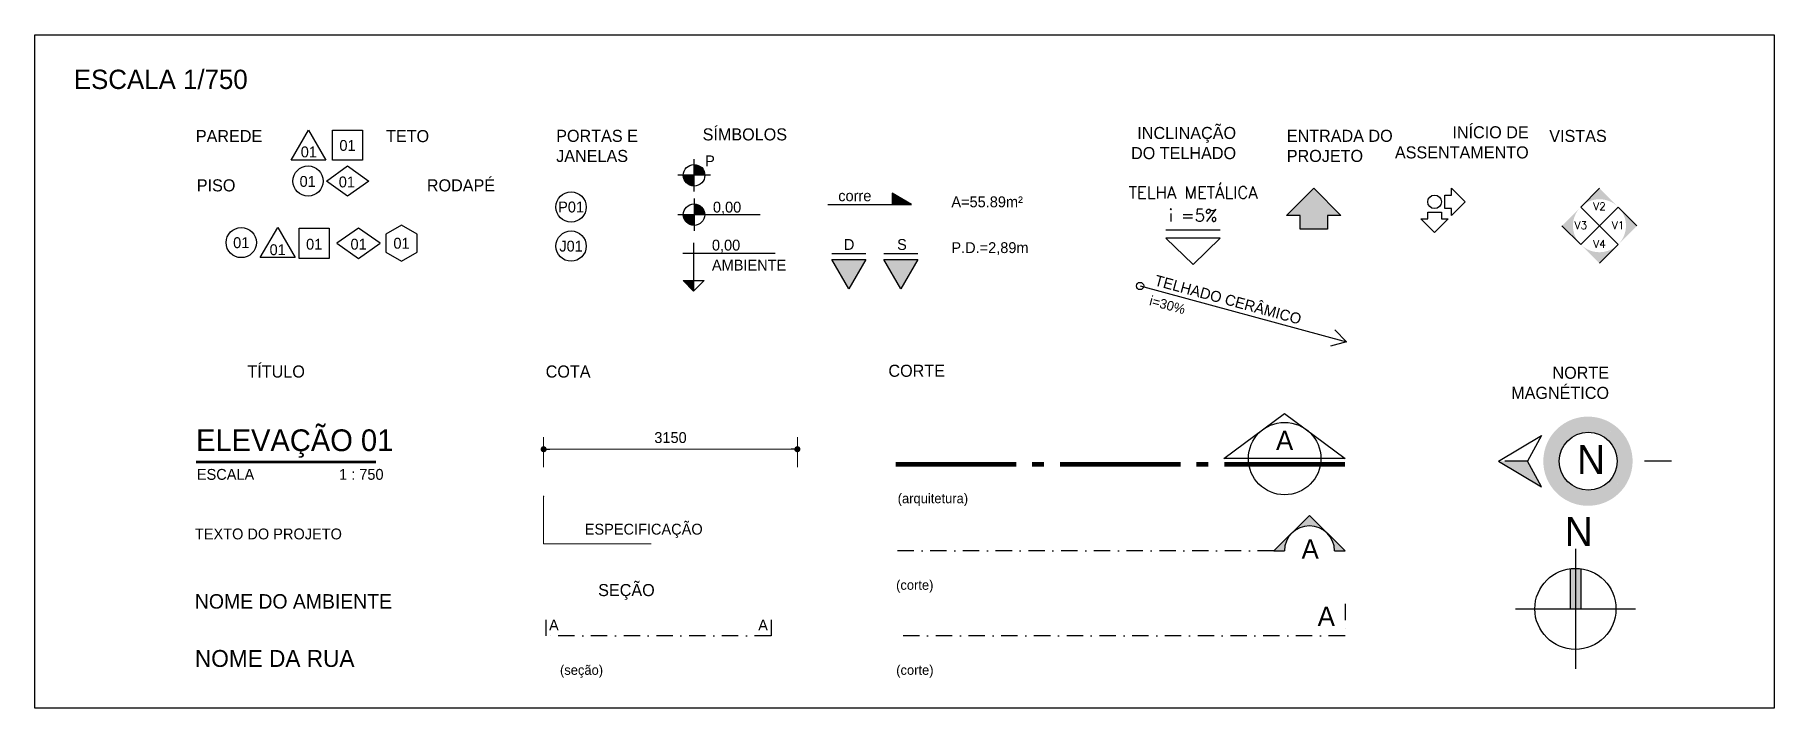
# Model space of a CAD drawing. Header units: centimetres. Extents: x 0 to 936050, y -139216 to 99734.
# Drawn here: x 40301 to 61898, y -55673 to -47301 of the extents above; entities that cross this region are included whole.
import ezdxf
from ezdxf.enums import TextEntityAlignment as Align

# ---------------------------------------------------------------- set-up
doc = ezdxf.new("R2010")
doc.units = ezdxf.units.CM
doc.header["$LTSCALE"] = 4
doc.linetypes.add('DASHDOT', pattern=[25.4, 12.7, -6.35, 0, -6.35])
for name, color, linetype in [('0.6', 6, 'Continuous'), ('B-CORTE', 4, 'DASHDOT'), ('B-COTAS', 1, 'Continuous'), ('B-SIMBOLOS', 2, 'Continuous'), ('C-TEXTO-02', 2, 'Continuous')]:
    doc.layers.add(name, color=color, linetype=linetype)
doc.layers.add('C-TEXTO-01', color=2, linetype='Continuous', lineweight=20)
doc.layers.add('C-TEXTO-03', color=2, linetype='Continuous', lineweight=20)
doc.styles.add('Esc.75', font='ERASLGHT.TTF', dxfattribs={"height": 13.5})
doc.styles.add('Esc.750', font='ERASLGHT.TTF', dxfattribs={"height": 135})
doc.styles.add('RSA', font='arial.ttf')
doc.styles.add('S0', font='ERASDEMI.TTF')
doc.styles.add('S1', font='romans.shx', dxfattribs={"height": 100})
doc.styles.add('S2', font='romans.shx', dxfattribs={"height": 0.2})
doc.styles.add('Símbolos', font='ERASLGHT.TTF')
doc.dimstyles.new('ARQ75', dxfattribs={"dimscale": 75, "dimtxt": 13.5, "dimasz": 0.1, "dimexe": 0.2, "dimexo": 0.2, "dimgap": 0.1, "dimtad": 1, "dimzin": 12, "dimdsep": 46, "dimtxsty": 'Esc.75', "dimblk": 'DOT', "dimcen": 0.4, "dimclrd": 256, "dimclre": 256, "dimclrt": 2, "dimadec": 0, "dimazin": 0, "dimtfac": 1, "dimtix": 1, "dimtmove": 2, "dimatfit": 3, "dimldrblk": 'DOT', "dimfxl": 0.3, "dimfxlon": 1, "dimtolj": 1, "dimtzin": 12, "dimlwd": 9, "dimlwe": 9, "dimarcsym": 0})
doc.dimstyles.new('ARQ750', dxfattribs={"dimscale": 75, "dimtxt": 135, "dimasz": 1, "dimexe": 2, "dimexo": 2, "dimgap": 1, "dimtad": 1, "dimzin": 12, "dimdsep": 46, "dimtxsty": 'Esc.750', "dimblk": 'DOT', "dimcen": 4, "dimclrd": 256, "dimclre": 256, "dimclrt": 2, "dimadec": 0, "dimazin": 0, "dimtfac": 1, "dimtix": 1, "dimtmove": 2, "dimatfit": 3, "dimldrblk": 'DOT', "dimfxl": 3, "dimfxlon": 1, "dimtolj": 1, "dimtzin": 12, "dimlwd": 9, "dimlwe": 9, "dimarcsym": 0})

msp = doc.modelspace()

# ---------------------------------------------------------------- texts
at = {"layer": 'B-COTAS', "color": 2, "insert": (47128.961, -53379.295), "char_height": 135, "attachment_point": 1, "style": 'Esc.75'}
msp.add_mtext('ESPECIFICAÇÃO', dxfattribs=at)
at = {"layer": 'C-TEXTO-01', "char_height": 135, "attachment_point": 7, "style": 'Símbolos'}
for s, insert in [('corre', (50276.679, -49371.947)), ('A=55.89m²', (51681.214, -49447.394)), ('P.D.=2,89m', (51681.214, -50039.995))]:
    msp.add_mtext(s, dxfattribs=dict(at, insert=insert))
at = {"layer": 'C-TEXTO-01', "attachment_point": 1, "style": 'Símbolos'}
for s, insert, char_height, width in [('TEXTO DO PROJETO', (42288.726, -53438.656), 135, 2938.56582), ('A', (56029.471, -53574.616), 240, 338.53969), ('A', (56229.031, -54408.995), 240, 338.53969)]:
    msp.add_mtext(s, dxfattribs=dict(at, insert=insert, char_height=char_height, width=width))
at = {"layer": 'C-TEXTO-02', "insert": (42303.45, -52559.626), "char_height": 270, "attachment_point": 7, "style": 'Símbolos'}
msp.add_mtext('ELEVAÇÃO 01', dxfattribs=at)
at = {"layer": 'C-TEXTO-02', "attachment_point": 1, "style": 'Símbolos'}
for s, insert, char_height, width in [('ESCALA                     1 : 750', (42313.158, -52698.287), 135, 3038.11502), ('NOME DO AMBIENTE', (42288.726, -54254.419), 180, 2938.56582)]:
    msp.add_mtext(s, dxfattribs=dict(at, insert=insert, char_height=char_height, width=width))
at = {"layer": 'C-TEXTO-03', "attachment_point": 1, "style": 'Símbolos'}
for s, insert, char_height, width in [('A', (46685.989, -54570.797), 135, 154.4326), ('A', (49282.862, -54570.797), 135, 154.4326), ('NOME DA RUA', (42288.726, -54948.576), 210, 2938.56582)]:
    msp.add_mtext(s, dxfattribs=dict(at, insert=insert, char_height=char_height, width=width))
at = {"layer": 'DEFPOINTS', "color": 9, "insert": (40785.513, -47978.706), "char_height": 240, "attachment_point": 7, "style": 'Símbolos'}
msp.add_mtext('ESCALA 1/750', dxfattribs=at)
at = {"layer": 'DEFPOINTS', "width": 1353.86354, "attachment_point": 3, "style": 'Símbolos'}
for s, insert, char_height in [('\\A1;\\pxql;PAREDE', (43654.149, -48485.584), 150), ('\\A1;\\pxql;TETO', (46015.65, -48485.584), 150), ('\\A1;\\pxql;PORTAS E JANELAS', (48128.524, -48482.544), 150), ('\\A1;SÍMBOLOS', (49640.617, -48464.45), 150), ('INCLINAÇÃO\\PDO TELHADO', (55216.076, -48446.987), 150), ('\\pxql;ENTRADA DO\\PPROJETO', (57199.497, -48482.207), 150), ('INÍCIO DE \\PASSENTAMENTO', (58848.959, -48438.167), 150), ('{\\fAvantGarde Bk BT|b0|i0|c0|p34;VISTAS}', (59818.265, -48483.946), 150), ('\\pxql;\\A1;PISO', (43666.215, -49097.972), 150), ('\\A1;RODAPÉ', (46015.65, -49097.972), 150), ('\\A1;{\\fAvantGarde Bk BT|b0|i0|c0|p34;TÍTULO}', (43654.149, -51412.256), 150), ('{\\fAvantGarde Bk BT|b0|i0|c0|p34;CORTE }', (51601.68, -51402.874), 150), ('\\A1;\\pxql;COTA ', (47997.938, -51412.256), 150), ('NORTE MAGNÉTICO', (59846.802, -51427.221), 150), ('{\\fAvantGarde Bk BT|b0|i0|c0|p34;(arquitetura)}', (51888.898, -53004.017), 120), ('{\\fAvantGarde Bk BT|b0|i0|c0|p34;SEÇÃO}', (47997.938, -54128.737), 150), ('{\\fAvantGarde Bk BT|b0|i0|c0|p34;(corte)}', (51458.495, -54080.269), 120), ('(seção)', (47356.721, -55137.209), 120), ('{\\fAvantGarde Bk BT|b0|i0|c0|p34;(corte)}', (51459.828, -55137.209), 120)]:
    msp.add_mtext(s, dxfattribs=dict(at, insert=insert, char_height=char_height))

# ---------------------------------------------------------------- blocks, each defined once
blk = doc.blocks.new('PADRÃO - ESPECIFICAÇÕES')
blk.add_lwpolyline([(-168, 276), (-24, 26), (-312, 26), (-168, 276)])
for points in [[(31, 276), (281, 276), (281, 26), (31, 26)], [(-19, -147), (156, -22), (331, -147), (156, -272)]]:
    blk.add_lwpolyline(points, close=True)
blk.add_circle((-171, -147), 125)
at = {"style": 'S1'}
for tag, p in [('PAREDE', (-164, 50)), ('TETO', (156, 103)), ('PISO', (-151, -195)), ('RODAPÉ', (156, -217))]:
    blk.add_attdef(tag, text='', height=100, dxfattribs=at).set_placement(p, align=Align.CENTER)
blk = doc.blocks.new('*U95')
blk.add_lwpolyline([(0.288, 0), (-0.288, 0), (0, 0.498)], close=True)
at = {"style": 'S2'}
blk.add_attdef('PAREDE', text='', height=0.2, dxfattribs=at).set_placement((0, 0.041), align=Align.CENTER)
blk = doc.blocks.new('PADRÃO - PISO')
blk.add_circle((0, 0), 0.25)
at = {"style": 'S2'}
blk.add_attdef('PISO', text='', height=0.2, dxfattribs=at).set_placement((0, -0.092), align=Align.CENTER)
blk = doc.blocks.new('PADRÃO - TETO')
blk.add_lwpolyline([(-0.25, -0.25), (-0.25, 0.25), (0.25, 0.25), (0.25, -0.25)], close=True)
at = {"style": 'S2'}
blk.add_attdef('TETO', text='', height=0.2, dxfattribs=at).set_placement((0, -0.105), align=Align.CENTER)
blk = doc.blocks.new('*U45')
blk.add_lwpolyline([(0.359, 0.25), (0, 0.5), (0, 0.5), (-0.359, 0.25), (-0.359, 0.25), (0, 0), (0.359, 0.25)])
at = {"style": 'S2'}
blk.add_attdef('RODAPÉ', text='', height=0.2, dxfattribs=at).set_placement((0, 0.145), align=Align.CENTER)
blk = doc.blocks.new('PADRÃO - DIVERSOS')
blk.add_lwpolyline([(0, 0.3), (-0.26, 0.15), (-0.26, -0.15), (0, -0.3), (0.26, -0.15), (0.26, 0.15)], close=True)
at = {"style": 'S2'}
blk.add_attdef('DIVERSOS', text='', height=0.2, dxfattribs=at).set_placement((0, -0.092), align=Align.CENTER)
blk = doc.blocks.new('*U42')
blk.add_hatch(color=256).paths.add_polyline_path([(0.485, 0.485), (0.97, 0), (0.485, -0.485, 0.414214)])
for p, q in [((0.485, 0.485), (0, 0)), ((0.97, 0), (0.485, 0.485)), ((0, 0), (0.485, -0.485))]:
    blk.add_line(p, q)
at = {"layer": 'B-SIMBOLOS', "style": 'S2'}
blk.add_attdef('V1-V2-V3-V4', text='', height=0.2, dxfattribs=at).set_placement((0.485, -0.086), align=Align.CENTER)
blk = doc.blocks.new('*U29')
blk.add_hatch(color=256).paths.add_polyline_path([(0.485, -0.485), (0, -0.97), (-0.485, -0.485, 0.414214)])
for p, q in [((0, 0), (-0.485, -0.485)), ((0.485, -0.485), (0, 0)), ((0, -0.97), (0.485, -0.485))]:
    blk.add_line(p, q)
at = {"layer": 'B-SIMBOLOS', "style": 'S2'}
blk.add_attdef('V1-V2-V3-V4', text='', height=0.2, dxfattribs=at).set_placement((0, -0.571), align=Align.CENTER)
blk = doc.blocks.new('*U30')
blk.add_hatch(color=256).paths.add_polyline_path([(-0.485, -0.485), (-0.97, 0), (-0.485, 0.485, 0.414214)])
for p, q in [((0, 0), (-0.485, 0.485)), ((-0.485, -0.485), (0, 0)), ((-0.97, 0), (-0.485, -0.485))]:
    blk.add_line(p, q)
at = {"layer": 'B-SIMBOLOS', "style": 'S2'}
blk.add_attdef('V1-V2-V3-V4', text='', height=0.2, dxfattribs=at).set_placement((-0.485, -0.086), align=Align.CENTER)
blk = doc.blocks.new('*U31')
blk.add_hatch(color=256).paths.add_polyline_path([(-0.485, 0.485), (0, 0.97), (0.485, 0.485, 0.414214)])
for p, q in [((0, 0.97), (-0.485, 0.485)), ((-0.485, 0.485), (0, 0)), ((0, 0), (0.485, 0.485))]:
    blk.add_line(p, q)
at = {"layer": 'B-SIMBOLOS', "style": 'S2'}
blk.add_attdef('V1-V2-V3-V4', text='', height=0.2, dxfattribs=at).set_placement((0, 0.399), align=Align.CENTER)
blk = doc.blocks.new('*U70')
h = blk.add_hatch(color=256)
h.paths.add_polyline_path([(0.269, 0.178), (0.269, 0), (0.447, 0, 0.414214)])
h.paths.add_polyline_path([(0.269, 0), (0.091, 0, 0.414214), (0.269, -0.178)])
for p, q in [((1.361, 0), (0, 0)), ((0.269, 0.269), (0.269, -0.269))]:
    blk.add_line(p, q)
blk.add_circle((0.269, 0), 0.178)
at = {"style": 'S2'}
blk.add_attdef('NÍVEL', (0.582, 0.036), '', height=0.2, dxfattribs=at)
blk = doc.blocks.new('PADRÃO - NIVEL AMBIENTE1')
blk.add_hatch(color=256).paths.add_polyline_path([(0.269, -0.447), (0.095, -0.447), (0.269, -0.62)])
for p, q in [((0.269, 0.178), (0.269, -0.62)), ((1.621, 0), (0.091, 0)), ((0.269, -0.62), (0.095, -0.447)), ((0.095, -0.447), (0.443, -0.447)), ((0.269, -0.62), (0.443, -0.447))]:
    blk.add_line(p, q)
at = {"style": 'S2'}
for tag, p in [('NÍVEL', (0.572, 0.051)), ('AMBIENTE', (0.572, -0.28))]:
    blk.add_attdef(tag, p, '', height=0.2, dxfattribs=at)
blk = doc.blocks.new('*U33')
blk.add_line((-0.45, 0.573), (0.45, 0.573))
blk.add_lwpolyline([(0, 0), (0.45, 0.433), (-0.45, 0.433)], close=True)
at = {"style": 'S2'}
for tag, p in [('COBERTURA', (0, 1.092)), ('INCLINAÇÃO', (0, 0.713))]:
    blk.add_attdef(tag, text='', height=0.2, dxfattribs=at).set_placement(p, align=Align.CENTER)
blk = doc.blocks.new('*U48')
blk.add_line((-1779.84, 292.55), (-1792.34, 292.55))
blk.add_lwpolyline([(-1786.09, 279.72), (-1792.34, 290.55), (-1779.84, 290.55)], close=True)
at = {"layer": 'C-TEXTO-01', "style": 'Símbolos'}
blk.add_text('S', height=4, dxfattribs=at).set_placement((-1787.45, 294.03))
blk = doc.blocks.new('*U47')
blk.add_line((6.25, 12.83), (-6.25, 12.83))
blk.add_lwpolyline([(0, 0), (-6.25, 10.83), (6.25, 10.83)], close=True)
at = {"layer": 'C-TEXTO-01', "style": 'Símbolos'}
blk.add_text('D', height=4, dxfattribs=at).set_placement((-1.82, 14.31))
blk = doc.blocks.new('DOT')
at = {"color": 0, "linetype": 'ByBlock'}
blk.add_line((-0.5, 0), (-1, 0), dxfattribs=at)
at = {"color": 0, "linetype": 'ByBlock', "const_width": 0.5}
blk.add_lwpolyline([(-0.25, 0, 1), (0.25, 0, 1)], format="xyb", close=True, dxfattribs=at)
blk = doc.blocks.new('*D71')
at = {"layer": 'B-COTAS', "lineweight": 9, "transparency": 16777216}
for p, q in [((46619, -52678), (46619, -52303)), ((46694, -52453), (49694, -52453)), ((49769, -52678), (49769, -52303))]:
    blk.add_line(p, q, dxfattribs=at)
at = {"layer": 'DEFPOINTS', "color": 0, "transparency": 16777216}
for p in [(49769, -52453), (46619, -53627), (49769, -53628)]:
    blk.add_point(p, dxfattribs=at)
at = {"layer": 'B-COTAS', "lineweight": 9, "transparency": 16777216, "xscale": 75, "yscale": 75, "zscale": 75, "rotation": 180}
blk.add_blockref('DOT', (46619, -52453), dxfattribs=at)
at = {"layer": 'B-COTAS', "lineweight": 9, "transparency": 16777216, "xscale": 75, "yscale": 75, "zscale": 75}
blk.add_blockref('DOT', (49769, -52453), dxfattribs=at)
at = {"layer": 'B-COTAS', "color": 2, "transparency": 16777216, "insert": (48194, -52309), "char_height": 135, "attachment_point": 5, "style": 'Esc.750'}
blk.add_mtext('\\A1;3150', dxfattribs=at)
blk = doc.blocks.new('_Dot')
at = {"color": 0, "linetype": 'ByBlock', "lineweight": -2}
blk.add_line((-0.5, 0), (-1, 0), dxfattribs=at)
at = {"color": 0, "linetype": 'ByBlock', "const_width": 0.5}
blk.add_lwpolyline([(-0.25, 0, 1), (0.25, 0, 1)], format="xyb", close=True, dxfattribs=at)
blk = doc.blocks.new('A$C114277C9')
h = blk.add_hatch(color=256)
h.dxf.hatch_style = 1
h.paths.add_polyline_path([(852, 148), (852, 0), (1109, 0)])
for p, q in [((0, 0), (1109, 0)), ((1109, 0), (852, 148)), ((852, 148), (852, 0))]:
    blk.add_line(p, q)
blk = doc.blocks.new('JANELA')
blk.add_circle((0, 0), 31.2)
at = {"color": 7, "style": 'RSA'}
blk.add_attdef('J', text='', height=20, dxfattribs=at).set_placement((0, 0), align=Align.MIDDLE_CENTER)
blk = doc.blocks.new('SENTIDO INCL')
for p, q in [((0, 0), (295, 0)), ((295, 0), (275.1, 11.5)), ((295, 0), (275.1, -11.5))]:
    blk.add_line(p, q)
blk.add_circle((0, 0), 5)
at = {"color": 7, "style": 'RSA'}
for tag, p in [('SENTIDO', (17.9, 6)), ('INCLINAÇÃO', (18.3, -22.1))]:
    blk.add_attdef(tag, p, '', height=15, dxfattribs=at)
blk = doc.blocks.new('*U28')
for p, q in [((-0.5, 0.25), (0, 0.75)), ((0, 0.75), (0.5, 0.25)), ((-0.25, 0.25), (-0.5, 0.25)), ((-0.25, 0), (-0.25, 0.25)), ((0.25, 0), (-0.25, 0)), ((0.5, 0.25), (0.25, 0.25)), ((0.25, 0.25), (0.25, 0))]:
    blk.add_line(p, q)
blk = doc.blocks.new('*U69')
for p, q in [((0.187, -0.125), (0.187, 0.125)), ((0.187, 0.125), (0.312, 0.125)), ((0.312, 0.25), (0.562, 0)), ((0.312, 0.125), (0.312, 0.25)), ((0.562, 0), (0.312, -0.25)), ((0, -0.562), (-0.25, -0.313)), ((-0.25, -0.313), (-0.125, -0.313)), ((-0.125, -0.313), (-0.125, -0.187)), ((-0.125, -0.187), (0.125, -0.187)), ((0.25, -0.313), (0, -0.562)), ((0.125, -0.187), (0.125, -0.313)), ((0.125, -0.313), (0.25, -0.313)), ((0.312, -0.125), (0.187, -0.125)), ((0.312, -0.25), (0.312, -0.125))]:
    blk.add_line(p, q)
blk.add_circle((0, 0), 0.125)
blk = doc.blocks.new('*U40')
blk.add_lwpolyline([(40.25, 5.28), (46.53, 0.6), (33.97, 0.6)], close=True)
at = {"ltscale": 0.7, "const_width": 0.5}
for points in [[(12.5, 0), (0, 0)], [(15.37, 0), (14.12, 0)], [(29.5, 0), (17, 0)], [(32.37, 0), (31.12, 0)], [(46.5, 0), (34, 0)]]:
    blk.add_lwpolyline(points, dxfattribs=at)
blk.add_circle((40.25, 0.6), 3.75)
at = {"style": 'S0'}
blk.add_attdef('LETRA_CORTE', text='', height=2, dxfattribs=at).set_placement((40.25, 2.48), align=Align.MIDDLE_CENTER)
blk = doc.blocks.new('A$C7EF14637')
at = {"layer": 'B-SIMBOLOS'}
h = blk.add_hatch(color=251, dxfattribs=at)
h.dxf.hatch_style = 1
h.set_gradient(color1=(90, 98, 114), color2=(235, 235, 235), tint=0.01, name='INVCYLINDER')
h.paths.add_polyline_path([(48.32, -14.64, 1), (25.76, 14.63, 1)])
h.paths.add_polyline_path([(27.68, 12.14, -1), (46.4, -12.15, -1)], flags=16)
h.paths.add_polyline_path([(29.67, 9.56, -1), (44.42, -9.58, -1)], flags=0)
h.paths.add_polyline_path([(35.01, -8.05), (33.9, -6.62), (37.87, 5.17), (29.68, -1.14), (28.69, 0.14), (39.1, 8.16), (40.16, 6.77), (36.19, -5.04), (44.39, 1.29), (45.41, -0.04)], flags=0)
h = blk.add_hatch(color=251, dxfattribs=at)
h.dxf.hatch_style = 1
h.set_gradient(color1=(90, 98, 114), color2=(235, 235, 235), tint=0.01, name='INVCYLINDER')
h.paths.add_polyline_path([(46.4, -12.15, 1), (27.68, 12.14, 1)])
h.paths.add_polyline_path([(29.67, 9.56, -1), (44.42, -9.58, -1)], flags=16)
h.paths.add_polyline_path([(35.01, -8.05), (33.9, -6.62), (37.87, 5.17), (29.68, -1.14), (28.69, 0.14), (39.1, 8.16), (40.16, 6.77), (36.19, -5.04), (44.39, 1.29), (45.41, -0.04)], flags=0)
blk.add_hatch(color=256, dxfattribs=at).paths.add_polyline_path([(0, 0), (17.83, -10.63), (12.08, 0)])
for p, q in [((0, 0), (17.83, 10.63)), ((17.83, 10.63), (12.08, 0)), ((0, 0), (17.83, -10.63)), ((12.08, 0), (2.63, 0)), ((17.83, -10.63), (12.08, 0)), ((71.68, 0), (60.42, 0))]:
    blk.add_line(p, q, dxfattribs=at)
blk.add_circle((37.16, -0.02), 11.99, dxfattribs=at)
at = {"layer": 'C-TEXTO-03', "insert": (32.52, 6.64), "char_height": 12, "width": 11.9206, "attachment_point": 1, "style": 'Símbolos'}
blk.add_mtext('N', dxfattribs=at)
blk = doc.blocks.new('A$C6AB97AFF')
at = {"layer": 'B-SIMBOLOS'}
h = blk.add_hatch(color=252, dxfattribs=at)
h.set_gradient(color1=(132, 132, 132), one_color=1, tint=1, name='INVCURVED')
h.paths.add_polyline_path([(2.19, 16.65, 0.032761), (0, 16.79), (0, 0), (2.19, 0)])
h.paths.add_polyline_path([(0, 16.79, 0.032761), (-2.19, 16.65), (-2.19, 0), (0, 0)])
for p, q in [((0, 24.86), (0, -24.86)), ((-2.19, 16.65), (-2.19, 0)), ((2.19, 16.65), (2.19, 0)), ((-24.86, 0), (24.86, 0))]:
    blk.add_line(p, q, dxfattribs=at)
blk.add_circle((0, 0), 16.79, dxfattribs=at)
at = {"layer": 'C-TEXTO-03', "insert": (-4.41, 38.08), "char_height": 12, "width": 11.9206, "attachment_point": 1, "style": 'Símbolos'}
blk.add_mtext('N', dxfattribs=at)
blk = doc.blocks.new('A$C4B335074')
at = {"layer": 'B-CORTE', "linetype": 'Continuous'}
h = blk.add_hatch(color=256, dxfattribs=at)
h.paths.add_polyline_path([(14.71, 14.71), (7.35, 7.35, -0.414214), (22.06, 7.35)])
h.paths.add_polyline_path([(22.06, 7.35, -0.198912), (25.11, 0), (29.42, 0)])
h.paths.add_polyline_path([(7.35, 7.35), (0, 0), (4.31, 0, -0.198912)])
for p, q in [((14.71, 14.71), (0, 0)), ((29.42, 0), (14.71, 14.71)), ((0, 0), (4.31, 0)), ((25.11, 0), (29.42, 0))]:
    blk.add_line(p, q, dxfattribs=at)
at = {"layer": 'B-CORTE', "linetype": 'Continuous', "ltscale": 0.4}
blk.add_arc((14.71, 0), 10.4, 0, 180, dxfattribs=at)
blk = doc.blocks.new('PONTO COTADO')
at = {"layer": 'B-SIMBOLOS'}
h = blk.add_hatch(color=256, dxfattribs=at)
h.dxf.hatch_style = 1
h.paths.add_polyline_path([(48344, -49030, 0.414214), (48478, -49163), (48478, -49030)])
h.paths.add_polyline_path([(48478, -49030), (48611, -49030, 0.414214), (48478, -48896)])
for p, q in [((48478, -49232), (48478, -48828)), ((48680, -49030), (48276, -49030))]:
    blk.add_line(p, q, dxfattribs=at)
blk.add_circle((48478, -49030), 134, dxfattribs=at)

# ---------------------------------------------------------------- dimensions: what is measured, and where the dimension line sits
at = {"layer": 'B-COTAS'}
dim = msp.add_linear_dim(base=(49768.798, -52453.09), p1=(46618.798, -53627.343), p2=(49768.798, -53627.688), dimstyle='ARQ750', dxfattribs=at)
dim.commit()
dim.dimension.update_dxf_attribs({"geometry": '*D71', "text_midpoint": (48193.798, -52308.513)})

# ---------------------------------------------------------------- hatches: boundary and pattern name
at = {"layer": 'B-SIMBOLOS'}
h = msp.add_hatch(color=256, dxfattribs=at)
h.dxf.hatch_style = 1
h.paths.add_polyline_path([(56180.955, -49209.494), (55843.455, -49546.994), (56012.205, -49546.994), (56012.205, -49715.744), (56349.705, -49715.744), (56349.705, -49546.994), (56518.455, -49546.994)])
h = msp.add_hatch(color=256, dxfattribs=at)
h.dxf.hatch_style = 1
h.paths.add_polyline_path([(50619.274, -50093.146), (50197.399, -50093.146), (50408.337, -50458.501)])
h = msp.add_hatch(color=256, dxfattribs=at)
h.dxf.hatch_style = 1
h.paths.add_polyline_path([(51264.338, -50093.225), (50842.463, -50093.225), (51053.4, -50458.579)])

# ---------------------------------------------------------------- linework, layer by layer
at = {"layer": 'B-CORTE', "ltscale": 4}
msp.add_line((55686.346, -53717.654), (50988.815, -53717.654), dxfattribs=at)
for points in [[(56568.815, -54373.386), (56568.815, -54774.594), (50988.815, -54774.594)], [(49441.93, -54573.99), (49441.93, -54774.594), (46651.93, -54774.594), (46651.93, -54573.99)]]:
    msp.add_lwpolyline(points, dxfattribs=at)
at = {"layer": 'C-TEXTO-01', "const_width": 30}
msp.add_lwpolyline([(42303.45, -52611.334), (44537.563, -52611.334)], dxfattribs=at)
at = {"layer": 'DEFPOINTS', "color": 9}
msp.add_lwpolyline([(40300.736, -47301.015), (61897.718, -47301.015), (61897.718, -55672.728), (40300.736, -55672.728)], close=True, dxfattribs=at)

# ---------------------------------------------------------------- block references
at = {"layer": '0.6'}
ref = msp.add_blockref('PONTO COTADO', (8.659, -17.828), dxfattribs=at)
ref.add_attrib('P', 'P', (48624.023, -48936.375), dxfattribs={"layer": 'C-TEXTO-01', "color": 2, "height": 135, "style": 'Esc.750'})
at = {"layer": 'B-CORTE', "xscale": 30, "yscale": 30, "zscale": 30}
msp.add_blockref('A$C4B335074', (55686.346, -53717.654), dxfattribs=at)
at = {"layer": 'B-SIMBOLOS'}
ref = msp.add_blockref('PADRÃO - ESPECIFICAÇÕES', (43950.026, -48899.222), dxfattribs=dict(at, xscale=1.50000000030559, yscale=1.50000000030559, zscale=1.50000000030559))
ref.add_attrib('RODAPÉ', '01', dxfattribs={"layer": 'C-TEXTO-01', "height": 135, "style": 'Símbolos'}).set_placement((44175.408, -49198.242), align=Align.CENTER)
ref.add_attrib('TETO', '01', dxfattribs={"layer": 'C-TEXTO-01', "height": 135, "style": 'Símbolos'}).set_placement((44183.358, -48744.219), align=Align.CENTER)
ref.add_attrib('PISO', '01', dxfattribs={"layer": 'C-TEXTO-01', "height": 135, "style": 'Símbolos'}).set_placement((43688.863, -49191.604), align=Align.CENTER)
ref.add_attrib('PAREDE', '01', dxfattribs={"layer": 'C-TEXTO-01', "height": 135, "style": 'Símbolos'}).set_placement((43703.334, -48824.933), align=Align.CENTER)
for name, p, xscale, yscale, zscale, values in [('*U33', (54682.443, -50155.791), 750, 750, 750, {'COBERTURA': 'TELHA METÁLICA', 'INCLINAÇÃO': 'i =5%'}), ('*U31', (59727.982, -49675.031), 480, 480, 480, {'V1-V2-V3-V4': 'V2'}), ('*U30', (59727.982, -49675.031), 480, 480, 480, {'V1-V2-V3-V4': 'V3'}), ('*U42', (59727.982, -49675.031), 480, 480, 480, {'V1-V2-V3-V4': 'V1'}), ('*U29', (59727.982, -49675.031), 480, 480, 480, {'V1-V2-V3-V4': 'V4'}), ('*U40', (50988.815, -52641.402), 120, 120, 120, {'LETRA_CORTE': 'A'})]:
    msp.add_blockref(name, p, dxfattribs=dict(at, xscale=xscale, yscale=yscale, zscale=zscale)).add_auto_attribs(values)
for name, p, xscale, yscale, zscale in [('*U28', (56180.955, -49715.744), 675, 675, 675), ('*U69', (57680.815, -49378.244), 675, 675, 675), ('A$C114277C9', (50146.315, -49410.355), 0.9375, 0.9375, 0.9375), ('*U47', (50408.337, -50458.501), 33.75, 33.75, 33.75), ('*U48', (111334.095, -59899.195), 33.75, 33.75, 33.75)]:
    msp.add_blockref(name, p, dxfattribs=dict(at, xscale=xscale, yscale=yscale, zscale=zscale))
ref = msp.add_blockref('JANELA', (46959.24, -49442.411), dxfattribs=dict(at, xscale=6.02678571434808, yscale=6.02678571434808, zscale=6.02678571434808))
ref.add_attrib('J', 'P01', dxfattribs={"layer": 'C-TEXTO-01', "color": 1, "height": 135, "style": 'Símbolos'}).set_placement((46959.254, -49442.4), align=Align.MIDDLE_CENTER)
ref = msp.add_blockref('*U70', (48284.501, -49537.97), dxfattribs=dict(at, xscale=750, yscale=750, zscale=750))
ref.add_attrib('NÍVEL', '0,00', (48720.816, -49511.067), dxfattribs={"layer": '0', "height": 135, "style": 'Esc.750'})
ref = msp.add_blockref('PADRÃO - DIVERSOS', (44853.777, -49891.582), dxfattribs=dict(at, xscale=750, yscale=750, zscale=750))
ref.add_attrib('DIVERSOS', '01', dxfattribs={"layer": 'C-TEXTO-01', "height": 135, "style": 'Símbolos'}).set_placement((44853.777, -49960.269), align=Align.CENTER)
ref = msp.add_blockref('PADRÃO - PISO', (42863.987, -49884.388), dxfattribs=dict(at, xscale=750, yscale=750, zscale=750))
ref.add_attrib('PISO', '01', dxfattribs={"layer": 'C-TEXTO-01', "height": 135, "style": 'Símbolos'}).set_placement((42863.987, -49953.075), align=Align.CENTER)
ref = msp.add_blockref('*U95', (43316.524, -50071.888), dxfattribs=dict(at, xscale=750, yscale=750, zscale=750))
ref.add_attrib('PAREDE', '01', dxfattribs={"layer": '0', "height": 135, "style": 'Esc.750'}).set_placement((43316.524, -50040.792), align=Align.CENTER)
ref = msp.add_blockref('PADRÃO - TETO', (43769.482, -49893.056), dxfattribs=dict(at, xscale=750, yscale=750, zscale=750))
ref.add_attrib('TETO', '01', dxfattribs={"layer": 'C-TEXTO-01', "height": 135, "style": 'Símbolos'}).set_placement((43769.482, -49972.11), align=Align.CENTER)
ref = msp.add_blockref('*U45', (44321.125, -50080.556), dxfattribs=dict(at, xscale=750, yscale=750, zscale=750))
ref.add_attrib('RODAPÉ', '01', dxfattribs={"layer": '0', "height": 135, "style": 'Esc.750'}).set_placement((44321.125, -49972.11), align=Align.CENTER)
ref = msp.add_blockref('JANELA', (46959.24, -49928.336), dxfattribs=dict(at, xscale=6.02678571434808, yscale=6.02678571434808, zscale=6.02678571434808))
ref.add_attrib('J', 'J01', dxfattribs={"layer": 'C-TEXTO-01', "color": 1, "height": 135, "style": 'Símbolos'}).set_placement((46959.254, -49928.325), align=Align.MIDDLE_CENTER)
ref = msp.add_blockref('PADRÃO - NIVEL AMBIENTE1', (48279.11, -50021.627), dxfattribs=dict(at, xscale=750, yscale=750, zscale=750))
ref.add_attrib('NÍVEL', '0,00', (48708.182, -49983.372), dxfattribs={"layer": 'C-TEXTO-01', "height": 135, "style": 'Símbolos'})
ref.add_attrib('AMBIENTE', 'AMBIENTE', (48708.182, -50231.847), dxfattribs={"layer": 'C-TEXTO-01', "height": 135, "style": 'Símbolos'})
ref = msp.add_blockref('SENTIDO INCL', (54024.063, -50424.093), dxfattribs=dict(at, xscale=8.999999999706342, yscale=8.999999999706342, zscale=8.999999999706342, rotation=344.8662196923002))
ref.add_attrib('INCLINAÇÃO', 'i=30%', (54130.689, -50659.033), dxfattribs={"layer": 'C-TEXTO-01', "height": 120, "rotation": 344.8662197, "style": 'Símbolos'})
ref.add_attrib('SENTIDO', 'TELHADO CERÂMICO', (54193.432, -50414.31), dxfattribs={"layer": 'C-TEXTO-01', "height": 135, "rotation": 344.8662197, "style": 'Símbolos'})
at = {"layer": 'C-TEXTO-03', "xscale": 30, "yscale": 30, "zscale": 30}
for name, p in [('A$C7EF14637', (58473.962, -52601.611)), ('A$C6AB97AFF', (59429.241, -54437.423))]:
    msp.add_blockref(name, p, dxfattribs=at)

msp.set_redraw_order([(e.dxf.handle, doc.entitydb.next_handle()) for e in msp.query("TEXT MTEXT ATTDEF DIMENSION ARC_DIMENSION")])  # texts and dimensions are drawn at this point

# ---------------------------------------------------------------- leaders
at = {"layer": 'B-COTAS', "annotation_type": 0, "has_hookline": 1, "hookline_direction": 0}
msp.add_leader([(46618.798, -53031.811), (46618.798, -53627.343), (47946.216, -53627.343)], dimstyle='ARQ75', dxfattribs=at)

doc.saveas('drawing.dxf')
